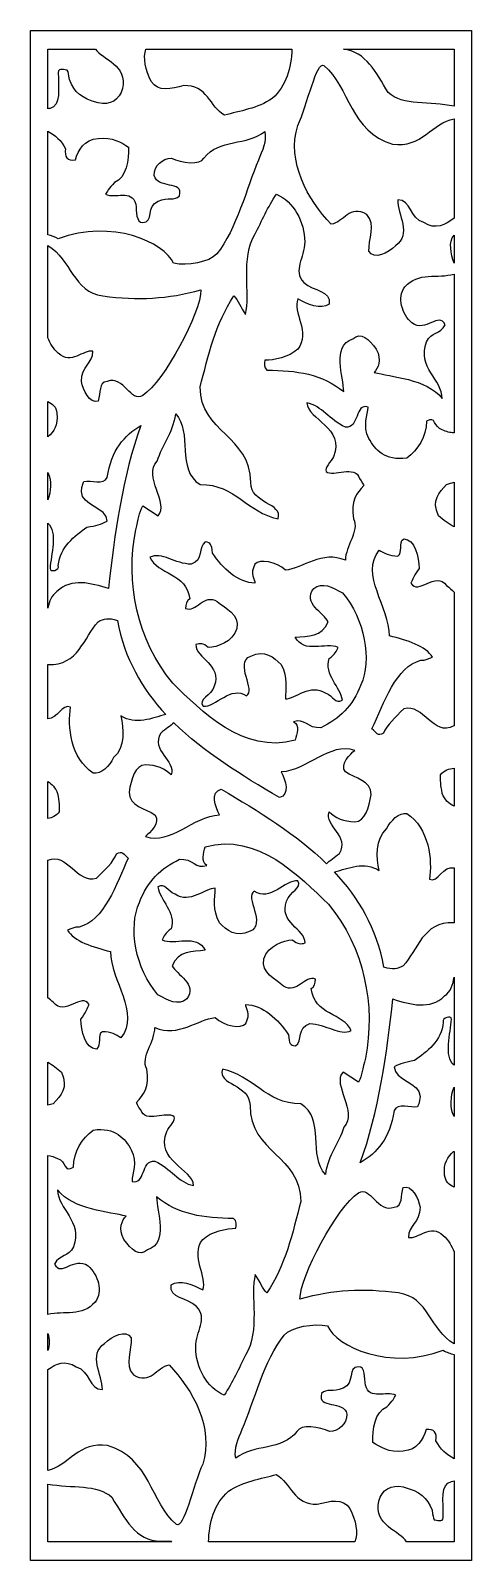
# Model space of a CAD drawing. Header units: centimetres. Extents: x -27 to -21.8, y -9 to 9.
import ezdxf

# ---------------------------------------------------------------- set-up
doc = ezdxf.new("R2010")
doc.units = ezdxf.units.CM
doc.header["$MEASUREMENT"] = 0
doc.layers.add('layer 1', color=7, linetype='Continuous')

msp = doc.modelspace()

# ---------------------------------------------------------------- linework, layer by layer
at = {"layer": 'layer 1', "color": 250}
for points, knots in [([(-21.80655, 9.00077), (-21.80655, 9.00077), (-26.99914, 9.00077), (-26.99914, 9.00077), (-26.99914, 9.00077), (-26.99914, 9.00077), (-26.99914, -9.00021), (-26.99914, -9.00021), (-26.99914, -9.00021), (-26.99914, -9.00021), (-21.80655, -9.00021), (-21.80655, -9.00021), (-21.80655, -9.00021), (-21.80655, -9.00021), (-21.80655, 9.00077), (-21.80655, 9.00077)], [0, 0, 0, 0, 0.2, 0.2, 0.2, 0.2, 0.4, 0.4, 0.4, 0.4, 0.6, 0.6, 0.6, 0.6, 1, 1, 1, 1]), ([(-26.23597, 8.78361), (-26.23597, 8.78361), (-26.79505, 8.78361), (-26.79505, 8.78361), (-26.79505, 8.78361), (-26.79505, 8.78361), (-26.79505, 8.07932), (-26.79505, 8.07932), (-26.79505, 8.07932), (-26.78637, 8.08138), (-26.77769, 8.08336), (-26.76903, 8.08529), (-26.76903, 8.08529), (-26.63779, 8.11558), (-26.67311, 8.31759), (-26.67311, 8.50948), (-26.67311, 8.50948), (-26.67311, 8.57009), (-26.58731, 8.53473), (-26.56712, 8.53473), (-26.56712, 8.53473), (-26.55189, 8.50948), (-26.55189, 8.48929), (-26.54188, 8.42365), (-26.54188, 8.42365), (-26.48129, 8.27214), (-26.40054, 8.20144), (-26.20367, 8.15095), (-26.20367, 8.15095), (-26.06233, 8.11558), (-25.95126, 8.18629), (-25.91586, 8.31759), (-25.91586, 8.31759), (-25.85186, 8.59225), (-26.15278, 8.66359), (-26.23597, 8.78361)], [0, 0, 0, 0, 0.1, 0.1, 0.1, 0.1, 0.2, 0.2, 0.2, 0.2, 0.3, 0.3, 0.3, 0.3, 0.4, 0.4, 0.4, 0.4, 0.5, 0.5, 0.5, 0.5, 0.6, 0.6, 0.6, 0.6, 0.7, 0.7, 0.7, 0.7, 0.8, 0.8, 0.8, 0.8, 1, 1, 1, 1]), ([(-23.92126, 8.78361), (-23.92126, 8.78361), (-25.63965, 8.78361), (-25.63965, 8.78361), (-25.63965, 8.78361), (-25.67876, 8.68503), (-25.64276, 8.52973), (-25.57772, 8.40344), (-25.57772, 8.40344), (-25.49688, 8.27214), (-25.34046, 8.31759), (-25.19409, 8.35294), (-25.19409, 8.35294), (-24.92149, 8.36808), (-24.88616, 8.10043), (-24.71454, 8.00449), (-24.71454, 8.00449), (-24.53785, 8.05498), (-24.32081, 8.08529), (-24.15422, 8.20144), (-24.15422, 8.20144), (-23.98545, 8.34955), (-23.92783, 8.56195), (-23.92126, 8.78361)], [0, 0, 0, 0, 0.14285714, 0.14285714, 0.14285714, 0.14285714, 0.28571429, 0.28571429, 0.28571429, 0.28571429, 0.42857143, 0.42857143, 0.42857143, 0.42857143, 0.57142857, 0.57142857, 0.57142857, 0.57142857, 0.71428571, 0.71428571, 0.71428571, 0.71428571, 1, 1, 1, 1]), ([(-22.01064, 6.79243), (-22.01064, 6.79243), (-22.01064, 7.96184), (-22.01064, 7.96184), (-22.01064, 7.96184), (-22.26254, 7.92763), (-22.39748, 7.60616), (-22.73577, 7.66613), (-22.73577, 7.66613), (-23.23046, 7.80248), (-23.24055, 8.33779), (-23.54344, 8.59029), (-23.54344, 8.59029), (-23.62925, 8.65089), (-23.7403, 8.12569), (-23.85135, 7.88328), (-23.85135, 7.88328), (-23.98765, 7.46413), (-23.73525, 7.00963), (-23.45761, 6.72177), (-23.45761, 6.72177), (-23.31122, 6.74197), (-23.24055, 6.95913), (-23.03864, 6.83793), (-23.03864, 6.83793), (-22.92759, 6.72177), (-23.0235, 6.53996), (-23.01339, 6.40361), (-23.01339, 6.40361), (-22.95282, 6.29758), (-22.78625, 6.38342), (-22.70043, 6.46927), (-22.70043, 6.46927), (-22.50861, 6.60057), (-22.67518, 6.83793), (-22.67518, 7.00963), (-22.67518, 7.00963), (-22.5187, 7.00963), (-22.53384, 6.79247), (-22.36727, 6.74197), (-22.36727, 6.74197), (-22.22821, 6.65273), (-22.11642, 6.71495), (-22.01064, 6.79243)], [0, 0, 0, 0, 0.08333333, 0.08333333, 0.08333333, 0.08333333, 0.16666667, 0.16666667, 0.16666667, 0.16666667, 0.25, 0.25, 0.25, 0.25, 0.33333333, 0.33333333, 0.33333333, 0.33333333, 0.41666667, 0.41666667, 0.41666667, 0.41666667, 0.5, 0.5, 0.5, 0.5, 0.58333333, 0.58333333, 0.58333333, 0.58333333, 0.66666667, 0.66666667, 0.66666667, 0.66666667, 0.75, 0.75, 0.75, 0.75, 0.83333333, 0.83333333, 0.83333333, 0.83333333, 1, 1, 1, 1]), ([(-22.01064, 8.78361), (-22.01064, 8.78361), (-23.31525, 8.78361), (-23.31525, 8.78361), (-23.31525, 8.78361), (-23.04648, 8.75042), (-22.93447, 8.5113), (-22.78625, 8.27214), (-22.78625, 8.27214), (-22.61454, 8.10834), (-22.29437, 8.17206), (-22.01064, 8.11082), (-22.01064, 8.11082), (-22.01064, 8.11082), (-22.01064, 8.78361), (-22.01064, 8.78361)], [0, 0, 0, 0, 0.2, 0.2, 0.2, 0.2, 0.4, 0.4, 0.4, 0.4, 0.6, 0.6, 0.6, 0.6, 1, 1, 1, 1]), ([(-26.79505, 7.81724), (-26.79505, 7.81724), (-26.79505, 6.59859), (-26.79505, 6.59859), (-26.79505, 6.59859), (-26.75254, 6.58711), (-26.71065, 6.57198), (-26.67311, 6.55007), (-26.67311, 6.55007), (-26.04212, 6.78741), (-25.42124, 6.50966), (-25.31523, 6.26222), (-25.31523, 6.26222), (-25.1537, 6.23193), (-24.89625, 6.27231), (-24.80539, 6.37332), (-24.80539, 6.37332), (-24.5732, 6.66117), (-24.45198, 7.15608), (-24.31576, 7.47423), (-24.31576, 7.47423), (-24.27033, 7.59038), (-24.21479, 7.69643), (-24.23997, 7.81259), (-24.23997, 7.81259), (-24.44196, 7.64592), (-24.7852, 7.73178), (-24.95682, 7.49949), (-24.95682, 7.49949), (-25.00226, 7.41364), (-25.21932, 7.44392), (-25.34046, 7.49949), (-25.34046, 7.49949), (-25.44648, 7.49949), (-25.54239, 7.41364), (-25.54239, 7.29746), (-25.54239, 7.29746), (-25.50705, 7.12577), (-25.19409, 7.24697), (-25.24456, 7.05507), (-25.24456, 7.05507), (-25.30514, 6.99447), (-25.37581, 7.04498), (-25.49688, 6.99447), (-25.49688, 6.99447), (-25.64335, 6.93892), (-25.54239, 6.74197), (-25.67867, 6.74197), (-25.67867, 6.74197), (-25.75944, 6.74197), (-25.74935, 6.87327), (-25.75944, 6.95913), (-25.75944, 6.95913), (-25.80986, 7.14092), (-26.00174, 7.01972), (-26.11784, 7.07528), (-26.11784, 7.07528), (-26.09765, 7.10558), (-26.08251, 7.14092), (-26.01185, 7.21163), (-26.01185, 7.21163), (-25.86546, 7.27223), (-25.84526, 7.47928), (-25.84526, 7.63079), (-25.84526, 7.63079), (-25.93108, 7.68128), (-26.03708, 7.75199), (-26.20367, 7.73178), (-26.20367, 7.73178), (-26.37024, 7.71662), (-26.43587, 7.59543), (-26.47121, 7.47928), (-26.47121, 7.47928), (-26.56712, 7.46413), (-26.60244, 7.51462), (-26.58731, 7.61058), (-26.58731, 7.61058), (-26.63669, 7.70733), (-26.71037, 7.77052), (-26.79505, 7.81724)], [0, 0, 0, 0, 0.04761905, 0.04761905, 0.04761905, 0.04761905, 0.0952381, 0.0952381, 0.0952381, 0.0952381, 0.14285714, 0.14285714, 0.14285714, 0.14285714, 0.19047619, 0.19047619, 0.19047619, 0.19047619, 0.23809524, 0.23809524, 0.23809524, 0.23809524, 0.28571429, 0.28571429, 0.28571429, 0.28571429, 0.33333333, 0.33333333, 0.33333333, 0.33333333, 0.38095238, 0.38095238, 0.38095238, 0.38095238, 0.42857143, 0.42857143, 0.42857143, 0.42857143, 0.47619048, 0.47619048, 0.47619048, 0.47619048, 0.52380952, 0.52380952, 0.52380952, 0.52380952, 0.57142857, 0.57142857, 0.57142857, 0.57142857, 0.61904762, 0.61904762, 0.61904762, 0.61904762, 0.66666667, 0.66666667, 0.66666667, 0.66666667, 0.71428571, 0.71428571, 0.71428571, 0.71428571, 0.76190476, 0.76190476, 0.76190476, 0.76190476, 0.80952381, 0.80952381, 0.80952381, 0.80952381, 0.85714286, 0.85714286, 0.85714286, 0.85714286, 0.9047619, 0.9047619, 0.9047619, 0.9047619, 1, 1, 1, 1]), ([(-22.01064, 4.26608), (-22.01064, 4.26608), (-22.01064, 6.1362), (-22.01064, 6.1362), (-22.01064, 6.1362), (-22.20457, 6.07976), (-22.43421, 6.16793), (-22.58938, 5.98446), (-22.58938, 5.98446), (-22.69034, 5.86326), (-22.61967, 5.66127), (-22.50861, 5.56026), (-22.50861, 5.56026), (-22.33697, 5.44411), (-22.19563, 5.69662), (-22.11486, 5.54006), (-22.11486, 5.54006), (-22.17039, 5.42391), (-22.28146, 5.45926), (-22.33697, 5.33804), (-22.33697, 5.33804), (-22.44804, 5.03508), (-22.1502, 4.89367), (-22.1502, 4.67146), (-22.1502, 4.67146), (-22.33697, 4.90882), (-22.761, 4.92397), (-22.95282, 4.97952), (-22.95282, 4.97952), (-22.90739, 5.02497), (-22.85691, 5.1209), (-22.92759, 5.25219), (-22.92759, 5.25219), (-23.01339, 5.37341), (-23.10932, 5.45926), (-23.20523, 5.37341), (-23.20523, 5.37341), (-23.45761, 5.28755), (-23.31122, 4.92397), (-23.31122, 4.75227), (-23.31122, 4.75227), (-23.56362, 4.95931), (-23.8665, 5.00477), (-24.21479, 5.00477), (-24.21479, 5.00477), (-24.25014, 5.03508), (-24.25014, 5.08557), (-24.23997, 5.1209), (-24.23997, 5.1209), (-24.13396, 5.1209), (-23.95231, 5.15625), (-23.85135, 5.25219), (-23.85135, 5.25219), (-23.69991, 5.44411), (-23.91697, 5.69662), (-23.85135, 5.84305), (-23.85135, 5.84305), (-23.74535, 5.78247), (-23.57877, 5.71177), (-23.48285, 5.78247), (-23.48285, 5.78247), (-23.45761, 5.94911), (-23.66459, 5.9289), (-23.78067, 6.03497), (-23.78067, 6.03497), (-23.91697, 6.18142), (-23.77059, 6.32283), (-23.77059, 6.51471), (-23.77059, 6.51471), (-23.77059, 6.74702), (-23.90183, 6.99447), (-24.10375, 7.07528), (-24.10375, 7.07528), (-24.20471, 6.92377), (-24.27538, 6.76722), (-24.35613, 6.60057), (-24.35613, 6.60057), (-24.52778, 6.33292), (-24.40662, 5.89861), (-24.4672, 5.66127), (-24.4672, 5.66127), (-24.52778, 5.74711), (-24.55293, 5.82792), (-24.60346, 5.87841), (-24.60346, 5.87841), (-24.82054, 5.56026), (-24.90635, 5.17141), (-25.00226, 4.80781), (-25.00226, 4.80781), (-25.00226, 4.26747), (-24.40662, 4.23716), (-24.40662, 3.68165), (-24.40662, 3.68165), (-24.40662, 3.42914), (-24.02297, 3.44431), (-24.08356, 3.25746), (-24.08356, 3.25746), (-24.44196, 3.32311), (-24.58329, 3.66145), (-25.00226, 3.66145), (-25.00226, 3.66145), (-25.28992, 3.8281), (-25.08807, 4.28261), (-25.28992, 4.48966), (-25.28992, 4.48966), (-25.32534, 4.24727), (-25.44648, 4.13615), (-25.50705, 3.93415), (-25.50705, 3.93415), (-25.67867, 3.76246), (-25.36066, 3.42914), (-25.49688, 3.2928), (-25.49688, 3.2928), (-25.49688, 3.2928), (-25.67867, 3.40894), (-25.67867, 3.40894), (-25.67867, 3.40894), (-25.7241, 3.32311), (-25.7241, 3.25746), (-25.75944, 3.12616), (-25.75944, 3.12616), (-25.8806, 2.51508), (-25.74935, 1.82828), (-25.32534, 1.32328), (-25.32534, 1.32328), (-24.99216, 1.00007), (-24.49244, 0.47993), (-23.88164, 0.65162), (-23.88164, 0.65162), (-23.86145, 0.72737), (-23.82611, 0.82331), (-23.90183, 0.86877), (-23.90183, 0.86877), (-23.77059, 0.91927), (-23.73525, 0.78293), (-23.57877, 0.79807), (-23.57877, 0.79807), (-23.3617, 0.90412), (-23.20523, 1.05058), (-23.10932, 1.30308), (-23.10932, 1.30308), (-22.97799, 1.59093), (-23.05884, 2.08086), (-23.32638, 2.38379), (-23.32638, 2.38379), (-23.44752, 2.45449), (-23.56362, 2.51508), (-23.66459, 2.43429), (-23.66459, 2.43429), (-23.79582, 2.26259), (-23.54344, 2.14644), (-23.49295, 2.04544), (-23.49295, 2.04544), (-23.56362, 1.86364), (-23.73525, 1.87879), (-23.88164, 1.86364), (-23.88164, 1.86364), (-23.78067, 1.66169), (-23.51819, 1.80809), (-23.37685, 1.74243), (-23.37685, 1.74243), (-23.39698, 1.69698), (-23.41217, 1.66169), (-23.48285, 1.61112), (-23.48285, 1.61112), (-23.54344, 1.42429), (-23.34656, 1.27279), (-23.32638, 1.12127), (-23.32638, 1.12127), (-23.41217, 1.07078), (-23.43238, 1.17177), (-23.52829, 1.20712), (-23.52829, 1.20712), (-23.69991, 1.32328), (-23.88164, 1.1365), (-23.99774, 1.1365), (-23.99774, 1.1365), (-23.99774, 1.25258), (-23.96241, 1.38893), (-24.04822, 1.54044), (-24.04822, 1.54044), (-24.13396, 1.62627), (-24.23997, 1.72223), (-24.40662, 1.64143), (-24.40662, 1.64143), (-24.60346, 1.55565), (-24.33595, 1.23749), (-24.45709, 1.17177), (-24.45709, 1.17177), (-24.63375, 1.30308), (-24.82054, 1.03541), (-24.96693, 1.05058), (-24.96693, 1.05058), (-25.0275, 1.1365), (-24.87094, 1.17177), (-24.83568, 1.28794), (-24.83568, 1.28794), (-24.73977, 1.54044), (-25.05274, 1.61112), (-25.05274, 1.77778), (-25.05274, 1.77778), (-25.00226, 1.79294), (-24.96693, 1.79294), (-24.90635, 1.74243), (-24.90635, 1.74243), (-24.80034, 1.74243), (-24.61863, 1.80809), (-24.56814, 1.96462), (-24.56814, 1.96462), (-24.53785, 2.13129), (-24.70443, 2.20198), (-24.80034, 2.28278), (-24.80034, 2.28278), (-24.95682, 2.38379), (-25.05274, 2.14644), (-25.17389, 2.20198), (-25.17389, 2.20198), (-25.17389, 2.24744), (-25.15875, 2.29794), (-25.12341, 2.31309), (-25.12341, 2.31309), (-25.15875, 2.62113), (-25.50705, 2.60095), (-25.59287, 2.80295), (-25.59287, 2.80295), (-25.46162, 2.87365), (-25.28992, 2.72215), (-25.10827, 2.72215), (-25.10827, 2.72215), (-24.95682, 2.7676), (-25.0275, 2.92416), (-24.94167, 2.98475), (-24.94167, 2.98475), (-24.87094, 2.97465), (-24.87094, 2.95949), (-24.85587, 2.85345), (-24.85587, 2.85345), (-24.73977, 2.67166), (-24.55293, 2.50001), (-24.35613, 2.50001), (-24.35613, 2.50001), (-24.35613, 2.55044), (-24.42177, 2.60095), (-24.35613, 2.72215), (-24.35613, 2.72215), (-24.30062, 2.7878), (-24.10375, 2.75244), (-23.99774, 2.65144), (-23.99774, 2.65144), (-23.79582, 2.67166), (-23.56362, 2.8888), (-23.29096, 2.7676), (-23.29096, 2.7676), (-23.29096, 2.93931), (-23.12446, 3.10594), (-23.19512, 3.25746), (-23.19512, 3.25746), (-23.23046, 3.46451), (-23.15979, 3.56045), (-23.07396, 3.6463), (-23.07396, 3.6463), (-23.07396, 3.6463), (-23.09416, 3.69681), (-23.12446, 3.73215), (-23.12446, 3.73215), (-23.17999, 3.89881), (-23.43238, 3.74225), (-23.51819, 3.81295), (-23.51819, 3.81295), (-23.54344, 3.84831), (-23.45761, 3.93415), (-23.43238, 3.98467), (-23.43238, 3.98467), (-23.29096, 4.33311), (-23.73525, 4.41897), (-23.74535, 4.62096), (-23.74535, 4.62096), (-23.56362, 4.58562), (-23.48285, 4.41897), (-23.29096, 4.33311), (-23.29096, 4.33311), (-23.12446, 4.31797), (-23.17999, 4.62096), (-23.0235, 4.57047), (-23.0235, 4.57047), (-23.0235, 4.47451), (-23.09416, 4.35332), (-23.01339, 4.20181), (-23.01339, 4.20181), (-22.94274, 4.06547), (-22.82157, 3.93415), (-22.56918, 3.96951), (-22.56918, 3.96951), (-22.43793, 4.06547), (-22.33697, 4.22201), (-22.33697, 4.40381), (-22.33697, 4.40381), (-22.22088, 4.47451), (-22.25622, 4.33311), (-22.1502, 4.30281), (-22.1502, 4.30281), (-22.10203, 4.28013), (-22.05584, 4.26861), (-22.01064, 4.26608)], [0, 0, 0, 0, 0.01298701, 0.01298701, 0.01298701, 0.01298701, 0.02597403, 0.02597403, 0.02597403, 0.02597403, 0.03896104, 0.03896104, 0.03896104, 0.03896104, 0.05194805, 0.05194805, 0.05194805, 0.05194805, 0.06493506, 0.06493506, 0.06493506, 0.06493506, 0.07792208, 0.07792208, 0.07792208, 0.07792208, 0.09090909, 0.09090909, 0.09090909, 0.09090909, 0.1038961, 0.1038961, 0.1038961, 0.1038961, 0.11688312, 0.11688312, 0.11688312, 0.11688312, 0.12987013, 0.12987013, 0.12987013, 0.12987013, 0.14285714, 0.14285714, 0.14285714, 0.14285714, 0.15584416, 0.15584416, 0.15584416, 0.15584416, 0.16883117, 0.16883117, 0.16883117, 0.16883117, 0.18181818, 0.18181818, 0.18181818, 0.18181818, 0.19480519, 0.19480519, 0.19480519, 0.19480519, 0.20779221, 0.20779221, 0.20779221, 0.20779221, 0.22077922, 0.22077922, 0.22077922, 0.22077922, 0.23376623, 0.23376623, 0.23376623, 0.23376623, 0.24675325, 0.24675325, 0.24675325, 0.24675325, 0.25974026, 0.25974026, 0.25974026, 0.25974026, 0.27272727, 0.27272727, 0.27272727, 0.27272727, 0.28571429, 0.28571429, 0.28571429, 0.28571429, 0.2987013, 0.2987013, 0.2987013, 0.2987013, 0.31168831, 0.31168831, 0.31168831, 0.31168831, 0.32467532, 0.32467532, 0.32467532, 0.32467532, 0.33766234, 0.33766234, 0.33766234, 0.33766234, 0.35064935, 0.35064935, 0.35064935, 0.35064935, 0.36363636, 0.36363636, 0.36363636, 0.36363636, 0.37662338, 0.37662338, 0.37662338, 0.37662338, 0.38961039, 0.38961039, 0.38961039, 0.38961039, 0.4025974, 0.4025974, 0.4025974, 0.4025974, 0.41558442, 0.41558442, 0.41558442, 0.41558442, 0.42857143, 0.42857143, 0.42857143, 0.42857143, 0.44155844, 0.44155844, 0.44155844, 0.44155844, 0.45454545, 0.45454545, 0.45454545, 0.45454545, 0.46753247, 0.46753247, 0.46753247, 0.46753247, 0.48051948, 0.48051948, 0.48051948, 0.48051948, 0.49350649, 0.49350649, 0.49350649, 0.49350649, 0.50649351, 0.50649351, 0.50649351, 0.50649351, 0.51948052, 0.51948052, 0.51948052, 0.51948052, 0.53246753, 0.53246753, 0.53246753, 0.53246753, 0.54545455, 0.54545455, 0.54545455, 0.54545455, 0.55844156, 0.55844156, 0.55844156, 0.55844156, 0.57142857, 0.57142857, 0.57142857, 0.57142857, 0.58441558, 0.58441558, 0.58441558, 0.58441558, 0.5974026, 0.5974026, 0.5974026, 0.5974026, 0.61038961, 0.61038961, 0.61038961, 0.61038961, 0.62337662, 0.62337662, 0.62337662, 0.62337662, 0.63636364, 0.63636364, 0.63636364, 0.63636364, 0.64935065, 0.64935065, 0.64935065, 0.64935065, 0.66233766, 0.66233766, 0.66233766, 0.66233766, 0.67532468, 0.67532468, 0.67532468, 0.67532468, 0.68831169, 0.68831169, 0.68831169, 0.68831169, 0.7012987, 0.7012987, 0.7012987, 0.7012987, 0.71428571, 0.71428571, 0.71428571, 0.71428571, 0.72727273, 0.72727273, 0.72727273, 0.72727273, 0.74025974, 0.74025974, 0.74025974, 0.74025974, 0.75324675, 0.75324675, 0.75324675, 0.75324675, 0.76623377, 0.76623377, 0.76623377, 0.76623377, 0.77922078, 0.77922078, 0.77922078, 0.77922078, 0.79220779, 0.79220779, 0.79220779, 0.79220779, 0.80519481, 0.80519481, 0.80519481, 0.80519481, 0.81818182, 0.81818182, 0.81818182, 0.81818182, 0.83116883, 0.83116883, 0.83116883, 0.83116883, 0.84415584, 0.84415584, 0.84415584, 0.84415584, 0.85714286, 0.85714286, 0.85714286, 0.85714286, 0.87012987, 0.87012987, 0.87012987, 0.87012987, 0.88311688, 0.88311688, 0.88311688, 0.88311688, 0.8961039, 0.8961039, 0.8961039, 0.8961039, 0.90909091, 0.90909091, 0.90909091, 0.90909091, 0.92207792, 0.92207792, 0.92207792, 0.92207792, 0.93506494, 0.93506494, 0.93506494, 0.93506494, 0.94805195, 0.94805195, 0.94805195, 0.94805195, 0.96103896, 0.96103896, 0.96103896, 0.96103896, 0.97402597, 0.97402597, 0.97402597, 0.97402597, 1, 1, 1, 1]), ([(-22.01064, 6.2658), (-22.01064, 6.2658), (-22.01064, 6.59322), (-22.01064, 6.59322), (-22.01064, 6.59322), (-22.08088, 6.51277), (-22.04814, 6.37476), (-22.01064, 6.2658)], [0, 0, 0, 0, 0.33333333, 0.33333333, 0.33333333, 0.33333333, 1, 1, 1, 1]), ([(-26.79505, 6.47136), (-26.79505, 6.47136), (-26.79505, 5.38594), (-26.79505, 5.38594), (-26.79505, 5.38594), (-26.76576, 5.31935), (-26.7332, 5.25299), (-26.67311, 5.20675), (-26.67311, 5.20675), (-26.51663, 5.05528), (-26.38538, 5.25219), (-26.26423, 5.22696), (-26.26423, 5.22696), (-26.26423, 5.08557), (-26.40054, 5.05528), (-26.40054, 4.87346), (-26.40054, 4.87346), (-26.38538, 4.77247), (-26.29958, 4.6058), (-26.20367, 4.64117), (-26.20367, 4.64117), (-26.16833, 4.74216), (-26.20367, 4.85832), (-26.09765, 4.87346), (-26.09765, 4.87346), (-25.89574, 4.94416), (-25.81995, 4.61591), (-25.67867, 4.70682), (-25.67867, 4.70682), (-25.42629, 4.86841), (-24.99216, 5.68651), (-24.99216, 5.94911), (-24.99216, 5.94911), (-25.39088, 5.84305), (-25.72916, 5.82286), (-26.14813, 5.87841), (-26.14813, 5.87841), (-26.49724, 5.92414), (-26.52135, 6.3087), (-26.79505, 6.47136)], [0, 0, 0, 0, 0.09090909, 0.09090909, 0.09090909, 0.09090909, 0.18181818, 0.18181818, 0.18181818, 0.18181818, 0.27272727, 0.27272727, 0.27272727, 0.27272727, 0.36363636, 0.36363636, 0.36363636, 0.36363636, 0.45454545, 0.45454545, 0.45454545, 0.45454545, 0.54545455, 0.54545455, 0.54545455, 0.54545455, 0.63636364, 0.63636364, 0.63636364, 0.63636364, 0.72727273, 0.72727273, 0.72727273, 0.72727273, 0.81818182, 0.81818182, 0.81818182, 0.81818182, 1, 1, 1, 1]), ([(-26.79505, 4.6356), (-26.79505, 4.6356), (-26.79505, 4.22194), (-26.79505, 4.22194), (-26.79505, 4.22194), (-26.79505, 4.22194), (-26.79427, 4.22201), (-26.79427, 4.22201), (-26.79427, 4.22201), (-26.72359, 4.28261), (-26.67311, 4.35332), (-26.68827, 4.49976), (-26.68827, 4.49976), (-26.69598, 4.57314), (-26.73984, 4.61108), (-26.79505, 4.6356)], [0, 0, 0, 0, 0.2, 0.2, 0.2, 0.2, 0.4, 0.4, 0.4, 0.4, 0.6, 0.6, 0.6, 0.6, 1, 1, 1, 1]), ([(-26.79505, 3.20495), (-26.79505, 3.20495), (-26.79505, 2.20655), (-26.79505, 2.20655), (-26.79505, 2.20655), (-26.7808, 2.28359), (-26.75417, 2.35444), (-26.68827, 2.39894), (-26.68827, 2.39894), (-26.51663, 2.56559), (-26.28947, 2.50001), (-26.08251, 2.43429), (-26.08251, 2.43429), (-26.01185, 3.07059), (-25.91586, 3.76246), (-25.69887, 4.35332), (-25.69887, 4.35332), (-25.89574, 4.23716), (-26.04717, 4.06547), (-26.09765, 3.74225), (-26.09765, 3.74225), (-26.13291, 3.6463), (-26.28947, 3.71701), (-26.37024, 3.69681), (-26.37024, 3.69681), (-26.37024, 3.69681), (-26.40054, 3.6463), (-26.40054, 3.5756), (-26.40054, 3.5756), (-26.40054, 3.40894), (-26.09765, 3.3938), (-26.09765, 3.22715), (-26.09765, 3.22715), (-26.16833, 3.1918), (-26.22884, 3.17665), (-26.33484, 3.15644), (-26.33484, 3.15644), (-26.48129, 3.05545), (-26.65286, 2.92416), (-26.67311, 2.70699), (-26.67311, 2.70699), (-26.65286, 2.65144), (-26.76903, 2.62113), (-26.76903, 2.67166), (-26.76903, 2.67166), (-26.76008, 2.83174), (-26.67686, 3.10144), (-26.79505, 3.20495)], [0, 0, 0, 0, 0.07692308, 0.07692308, 0.07692308, 0.07692308, 0.15384615, 0.15384615, 0.15384615, 0.15384615, 0.23076923, 0.23076923, 0.23076923, 0.23076923, 0.30769231, 0.30769231, 0.30769231, 0.30769231, 0.38461538, 0.38461538, 0.38461538, 0.38461538, 0.46153846, 0.46153846, 0.46153846, 0.46153846, 0.53846154, 0.53846154, 0.53846154, 0.53846154, 0.61538462, 0.61538462, 0.61538462, 0.61538462, 0.69230769, 0.69230769, 0.69230769, 0.69230769, 0.76923077, 0.76923077, 0.76923077, 0.76923077, 0.84615385, 0.84615385, 0.84615385, 0.84615385, 1, 1, 1, 1]), ([(-26.79505, 3.80037), (-26.79505, 3.80037), (-26.79505, 3.4793), (-26.79505, 3.4793), (-26.79505, 3.4793), (-26.759, 3.57415), (-26.74741, 3.70332), (-26.79505, 3.80037)], [0, 0, 0, 0, 0.33333333, 0.33333333, 0.33333333, 0.33333333, 1, 1, 1, 1]), ([(-22.01064, 3.16214), (-22.01064, 3.16214), (-22.01064, 3.68606), (-22.01064, 3.68606), (-22.01064, 3.68606), (-22.0391, 3.67818), (-22.06871, 3.6698), (-22.09973, 3.66145), (-22.09973, 3.66145), (-22.18555, 3.56045), (-22.28146, 3.47965), (-22.19563, 3.2928), (-22.19563, 3.2928), (-22.13417, 3.23841), (-22.07493, 3.194), (-22.01064, 3.16214)], [0, 0, 0, 0, 0.2, 0.2, 0.2, 0.2, 0.4, 0.4, 0.4, 0.4, 0.6, 0.6, 0.6, 0.6, 1, 1, 1, 1]), ([(-22.01064, 0.82138), (-22.01064, 0.82138), (-22.01064, 2.3932), (-22.01064, 2.3932), (-22.01064, 2.3932), (-22.03574, 2.42068), (-22.06439, 2.44683), (-22.09973, 2.46965), (-22.09973, 2.46965), (-22.23098, 2.65144), (-22.43793, 2.34843), (-22.5187, 2.50001), (-22.5187, 2.50001), (-22.50861, 2.5353), (-22.47328, 2.60095), (-22.42279, 2.67166), (-22.42279, 2.67166), (-22.42279, 2.80295), (-22.47328, 3.02009), (-22.60451, 3.02009), (-22.60451, 3.02009), (-22.67518, 2.97465), (-22.60451, 2.85345), (-22.67518, 2.81811), (-22.67518, 2.81811), (-22.77109, 2.81811), (-22.84178, 2.85345), (-22.89225, 2.8888), (-22.89225, 2.8888), (-23.12446, 2.60095), (-22.77109, 2.21713), (-22.77109, 1.87879), (-22.77109, 1.87879), (-22.56918, 1.82828), (-22.33697, 1.75757), (-22.26631, 1.62627), (-22.26631, 1.62627), (-22.30165, 1.61112), (-22.35213, 1.59093), (-22.40261, 1.59093), (-22.40261, 1.59093), (-22.69034, 1.52528), (-22.84178, 1.08592), (-22.97799, 0.78293), (-22.97799, 0.78293), (-22.92759, 0.74758), (-22.90739, 0.68698), (-22.84178, 0.73242), (-22.84178, 0.73242), (-22.80643, 0.83342), (-22.70043, 0.91927), (-22.60451, 1.02027), (-22.60451, 1.02027), (-22.36727, 1.08592), (-22.25622, 0.68698), (-22.01392, 0.81835), (-22.01392, 0.81835), (-22.01281, 0.81935), (-22.01172, 0.82037), (-22.01064, 0.82138)], [0, 0, 0, 0, 0.0625, 0.0625, 0.0625, 0.0625, 0.125, 0.125, 0.125, 0.125, 0.1875, 0.1875, 0.1875, 0.1875, 0.25, 0.25, 0.25, 0.25, 0.3125, 0.3125, 0.3125, 0.3125, 0.375, 0.375, 0.375, 0.375, 0.4375, 0.4375, 0.4375, 0.4375, 0.5, 0.5, 0.5, 0.5, 0.5625, 0.5625, 0.5625, 0.5625, 0.625, 0.625, 0.625, 0.625, 0.6875, 0.6875, 0.6875, 0.6875, 0.75, 0.75, 0.75, 0.75, 0.8125, 0.8125, 0.8125, 0.8125, 0.875, 0.875, 0.875, 0.875, 1, 1, 1, 1]), ([(-26.79505, 1.54059), (-26.79505, 1.54059), (-26.79505, 0.90198), (-26.79505, 0.90198), (-26.79505, 0.90198), (-26.68118, 0.89978), (-26.62956, 1.08374), (-26.52866, 1.03984), (-26.52866, 1.03984), (-26.56416, 0.82172), (-26.52866, 0.43114), (-26.25993, 0.26376), (-26.25993, 0.26376), (-26.17374, 0.24346), (-26.06726, 0.34999), (-26.02164, 0.44637), (-26.02164, 0.44637), (-25.88473, 0.5681), (-25.89994, 0.78622), (-25.93543, 0.9384), (-25.93543, 0.9384), (-25.75779, 0.82249), (-25.56837, 0.91255), (-25.40528, 0.9531), (-25.40528, 0.9531), (-25.68461, 1.25371), (-25.89348, 1.61031), (-25.97651, 2.06059), (-25.97651, 2.06059), (-26.08251, 2.09593), (-26.13291, 2.08086), (-26.20367, 2.04544), (-26.20367, 2.04544), (-26.37024, 1.86364), (-26.43587, 1.52528), (-26.79427, 1.54044), (-26.79427, 1.54044), (-26.79427, 1.54044), (-26.79505, 1.54059), (-26.79505, 1.54059)], [0, 0, 0, 0, 0.09090909, 0.09090909, 0.09090909, 0.09090909, 0.18181818, 0.18181818, 0.18181818, 0.18181818, 0.27272727, 0.27272727, 0.27272727, 0.27272727, 0.36363636, 0.36363636, 0.36363636, 0.36363636, 0.45454545, 0.45454545, 0.45454545, 0.45454545, 0.54545455, 0.54545455, 0.54545455, 0.54545455, 0.63636364, 0.63636364, 0.63636364, 0.63636364, 0.72727273, 0.72727273, 0.72727273, 0.72727273, 0.81818182, 0.81818182, 0.81818182, 0.81818182, 1, 1, 1, 1]), ([(-25.31131, 0.85655), (-24.9581, 0.50961), (-24.51191, 0.23751), (-24.06841, -0.025), (-24.06841, -0.025), (-23.93717, 0.01027), (-23.99774, 0.18196), (-24.04822, 0.27793), (-24.04822, 0.27793), (-23.73525, 0.29314), (-23.48285, 0.63142), (-23.17999, 0.53042), (-23.17999, 0.53042), (-23.23046, 0.49506), (-23.3617, 0.36376), (-23.29096, 0.27793), (-23.29096, 0.27793), (-23.17999, 0.19711), (-22.98817, 0.18196), (-22.98817, 0.01027), (-22.98817, 0.01027), (-23.01339, -0.14124), (-23.05884, -0.30789), (-23.17999, -0.30789), (-23.17999, -0.30789), (-23.31122, -0.30789), (-23.41217, -0.26244), (-23.48285, -0.19173), (-23.48285, -0.19173), (-23.54344, -0.3584), (-23.23046, -0.47959), (-23.3617, -0.6816), (-23.3617, -0.6816), (-23.41605, -0.73024), (-23.47362, -0.76265), (-23.51332, -0.80184), (-23.51332, -0.80184), (-23.86687, -0.45699), (-24.31182, -0.18577), (-24.75406, 0.07599), (-24.75406, 0.07599), (-24.88588, 0.04057), (-24.82505, -0.1319), (-24.77434, -0.22828), (-24.77434, -0.22828), (-25.0887, -0.24357), (-25.34221, -0.58334), (-25.64642, -0.4819), (-25.64642, -0.4819), (-25.59572, -0.44639), (-25.4639, -0.3145), (-25.53495, -0.22828), (-25.53495, -0.22828), (-25.64642, -0.14712), (-25.8391, -0.1319), (-25.8391, 0.04057), (-25.8391, 0.04057), (-25.81375, 0.19275), (-25.76811, 0.36013), (-25.64642, 0.36013), (-25.64642, 0.36013), (-25.51461, 0.36013), (-25.4132, 0.31448), (-25.34221, 0.24346), (-25.34221, 0.24346), (-25.28136, 0.41086), (-25.59572, 0.5326), (-25.4639, 0.7355), (-25.4639, 0.7355), (-25.4092, 0.78446), (-25.35122, 0.81706), (-25.31131, 0.85655)], [0, 0, 0, 0, 0.05263158, 0.05263158, 0.05263158, 0.05263158, 0.10526316, 0.10526316, 0.10526316, 0.10526316, 0.15789474, 0.15789474, 0.15789474, 0.15789474, 0.21052632, 0.21052632, 0.21052632, 0.21052632, 0.26315789, 0.26315789, 0.26315789, 0.26315789, 0.31578947, 0.31578947, 0.31578947, 0.31578947, 0.36842105, 0.36842105, 0.36842105, 0.36842105, 0.42105263, 0.42105263, 0.42105263, 0.42105263, 0.47368421, 0.47368421, 0.47368421, 0.47368421, 0.52631579, 0.52631579, 0.52631579, 0.52631579, 0.57894737, 0.57894737, 0.57894737, 0.57894737, 0.63157895, 0.63157895, 0.63157895, 0.63157895, 0.68421053, 0.68421053, 0.68421053, 0.68421053, 0.73684211, 0.73684211, 0.73684211, 0.73684211, 0.78947368, 0.78947368, 0.78947368, 0.78947368, 0.84210526, 0.84210526, 0.84210526, 0.84210526, 0.89473684, 0.89473684, 0.89473684, 0.89473684, 1, 1, 1, 1]), ([(-22.01064, -0.12514), (-22.01064, -0.12514), (-22.01064, 0.32166), (-22.01064, 0.32166), (-22.01064, 0.32166), (-22.07077, 0.31849), (-22.12605, 0.29643), (-22.17039, 0.24257), (-22.17039, 0.24257), (-22.17039, 0.18196), (-22.17039, 0.12641), (-22.1502, 0.02542), (-22.1502, 0.02542), (-22.11897, -0.05269), (-22.06927, -0.09821), (-22.01064, -0.12514)], [0, 0, 0, 0, 0.2, 0.2, 0.2, 0.2, 0.4, 0.4, 0.4, 0.4, 0.6, 0.6, 0.6, 0.6, 1, 1, 1, 1]), ([(-26.79505, 0.16315), (-26.79505, 0.16315), (-26.79505, -0.26957), (-26.79505, -0.26957), (-26.79505, -0.26957), (-26.7447, -0.26192), (-26.69859, -0.23905), (-26.6605, -0.19277), (-26.6605, -0.19277), (-26.6605, -0.1319), (-26.6605, -0.0761), (-26.68077, 0.02534), (-26.68077, 0.02534), (-26.70744, 0.09203), (-26.74747, 0.13513), (-26.79505, 0.16315)], [0, 0, 0, 0, 0.2, 0.2, 0.2, 0.2, 0.4, 0.4, 0.4, 0.4, 0.6, 0.6, 0.6, 0.6, 1, 1, 1, 1]), ([(-22.01064, -1.49741), (-22.01064, -1.49741), (-22.01064, -0.85093), (-22.01064, -0.85093), (-22.01064, -0.85093), (-22.14256, -0.81732), (-22.19388, -1.03148), (-22.30165, -0.98459), (-22.30165, -0.98459), (-22.26631, -0.76744), (-22.30165, -0.37859), (-22.56918, -0.21194), (-22.56918, -0.21194), (-22.65499, -0.19173), (-22.761, -0.2978), (-22.80643, -0.39374), (-22.80643, -0.39374), (-22.94274, -0.51494), (-22.92759, -0.7321), (-22.89225, -0.8836), (-22.89225, -0.8836), (-23.06875, -0.76845), (-23.25689, -0.85749), (-23.41903, -0.89799), (-23.41903, -0.89799), (-23.13453, -1.2017), (-22.92166, -1.56236), (-22.83749, -2.01886), (-22.83749, -2.01886), (-22.73101, -2.05436), (-22.68039, -2.03921), (-22.60932, -2.00363), (-22.60932, -2.00363), (-22.44201, -1.82103), (-22.37611, -1.48118), (-22.01609, -1.4964), (-22.01609, -1.4964), (-22.01609, -1.4964), (-22.01064, -1.49741), (-22.01064, -1.49741)], [0, 0, 0, 0, 0.09090909, 0.09090909, 0.09090909, 0.09090909, 0.18181818, 0.18181818, 0.18181818, 0.18181818, 0.27272727, 0.27272727, 0.27272727, 0.27272727, 0.36363636, 0.36363636, 0.36363636, 0.36363636, 0.45454545, 0.45454545, 0.45454545, 0.45454545, 0.54545455, 0.54545455, 0.54545455, 0.54545455, 0.63636364, 0.63636364, 0.63636364, 0.63636364, 0.72727273, 0.72727273, 0.72727273, 0.72727273, 0.81818182, 0.81818182, 0.81818182, 0.81818182, 1, 1, 1, 1]), ([(-26.79505, -4.23656), (-26.79505, -4.23656), (-26.79505, -6.10585), (-26.79505, -6.10585), (-26.79505, -6.10585), (-26.60601, -6.06309), (-26.38866, -6.13632), (-26.23966, -5.96013), (-26.23966, -5.96013), (-26.13825, -5.8384), (-26.20923, -5.63552), (-26.32079, -5.53406), (-26.32079, -5.53406), (-26.49318, -5.41739), (-26.63514, -5.67102), (-26.71627, -5.51376), (-26.71627, -5.51376), (-26.6605, -5.3971), (-26.54894, -5.4326), (-26.49318, -5.31087), (-26.49318, -5.31087), (-26.38162, -5.00654), (-26.68077, -4.86451), (-26.68077, -4.64131), (-26.68077, -4.64131), (-26.49318, -4.87973), (-26.06726, -4.89495), (-25.8746, -4.95075), (-25.8746, -4.95075), (-25.92023, -4.99639), (-25.97092, -5.09275), (-25.89994, -5.22463), (-25.89994, -5.22463), (-25.81375, -5.34637), (-25.71741, -5.4326), (-25.62107, -5.34637), (-25.62107, -5.34637), (-25.36758, -5.26015), (-25.51461, -4.89495), (-25.51461, -4.72248), (-25.51461, -4.72248), (-25.26108, -4.93045), (-24.95686, -4.9761), (-24.60702, -4.9761), (-24.60702, -4.9761), (-24.57152, -5.00654), (-24.57152, -5.05726), (-24.58173, -5.09275), (-24.58173, -5.09275), (-24.68821, -5.09275), (-24.87067, -5.12826), (-24.97208, -5.22463), (-24.97208, -5.22463), (-25.12419, -5.41739), (-24.90617, -5.67102), (-24.97208, -5.81811), (-24.97208, -5.81811), (-25.07855, -5.75726), (-25.24587, -5.68624), (-25.34221, -5.75726), (-25.34221, -5.75726), (-25.36758, -5.92464), (-25.15968, -5.90434), (-25.04306, -6.01088), (-25.04306, -6.01088), (-24.90617, -6.15798), (-25.05319, -6.30001), (-25.05319, -6.49274), (-25.05319, -6.49274), (-25.05319, -6.72608), (-24.92138, -6.97463), (-24.71856, -7.0558), (-24.71856, -7.0558), (-24.61715, -6.90361), (-24.54617, -6.74638), (-24.46506, -6.57898), (-24.46506, -6.57898), (-24.29265, -6.31014), (-24.41435, -5.87392), (-24.3535, -5.63552), (-24.3535, -5.63552), (-24.29265, -5.72174), (-24.26739, -5.8029), (-24.21663, -5.85362), (-24.21663, -5.85362), (-23.99859, -5.53406), (-23.9124, -5.14348), (-23.81606, -4.77827), (-23.81606, -4.77827), (-23.81606, -4.23553), (-24.41435, -4.20509), (-24.41435, -3.64712), (-24.41435, -3.64712), (-24.41435, -3.3935), (-24.79969, -3.40872), (-24.73884, -3.22103), (-24.73884, -3.22103), (-24.37885, -3.28697), (-24.2369, -3.62683), (-23.81606, -3.62683), (-23.81606, -3.62683), (-23.52713, -3.79422), (-23.72988, -4.25074), (-23.52713, -4.45871), (-23.52713, -4.45871), (-23.49156, -4.21524), (-23.36988, -4.10363), (-23.30904, -3.90074), (-23.30904, -3.90074), (-23.13665, -3.72828), (-23.45607, -3.3935), (-23.31925, -3.25653), (-23.31925, -3.25653), (-23.31925, -3.25653), (-23.13665, -3.3732), (-23.13665, -3.3732), (-23.13665, -3.3732), (-23.09101, -3.28697), (-23.09101, -3.22103), (-23.05551, -3.08915), (-23.05551, -3.08915), (-22.93383, -2.47537), (-23.06567, -1.78551), (-23.49156, -1.27827), (-23.49156, -1.27827), (-23.82621, -0.95364), (-24.32814, -0.43119), (-24.94165, -0.60364), (-24.94165, -0.60364), (-24.96193, -0.67973), (-24.99744, -0.77609), (-24.92138, -0.82176), (-24.92138, -0.82176), (-25.05319, -0.87248), (-25.0887, -0.73552), (-25.24587, -0.75075), (-25.24587, -0.75075), (-25.4639, -0.85726), (-25.62107, -1.00437), (-25.71741, -1.25798), (-25.71741, -1.25798), (-25.84931, -1.54712), (-25.76811, -2.03921), (-25.49938, -2.34349), (-25.49938, -2.34349), (-25.3777, -2.41451), (-25.26108, -2.47537), (-25.15968, -2.39421), (-25.15968, -2.39421), (-25.02786, -2.22176), (-25.28136, -2.10509), (-25.33206, -2.00363), (-25.33206, -2.00363), (-25.26108, -1.82103), (-25.0887, -1.83626), (-24.94165, -1.82103), (-24.94165, -1.82103), (-25.04306, -1.6182), (-25.30671, -1.76524), (-25.44869, -1.69928), (-25.44869, -1.69928), (-25.42847, -1.65363), (-25.4132, -1.6182), (-25.34221, -1.56739), (-25.34221, -1.56739), (-25.28136, -1.37974), (-25.47911, -1.22756), (-25.49938, -1.07538), (-25.49938, -1.07538), (-25.4132, -1.02466), (-25.3929, -1.1261), (-25.29657, -1.16162), (-25.29657, -1.16162), (-25.12419, -1.27827), (-24.94165, -1.09066), (-24.82505, -1.09066), (-24.82505, -1.09066), (-24.82505, -1.20726), (-24.86052, -1.34422), (-24.77434, -1.4964), (-24.77434, -1.4964), (-24.68821, -1.58262), (-24.58173, -1.679), (-24.41435, -1.59784), (-24.41435, -1.59784), (-24.21663, -1.51168), (-24.48533, -1.1921), (-24.36365, -1.1261), (-24.36365, -1.1261), (-24.18619, -1.25798), (-23.99859, -0.98914), (-23.85155, -1.00437), (-23.85155, -1.00437), (-23.79071, -1.09066), (-23.94796, -1.1261), (-23.98338, -1.24278), (-23.98338, -1.24278), (-24.07971, -1.4964), (-23.76536, -1.56739), (-23.76536, -1.7348), (-23.76536, -1.7348), (-23.81606, -1.75002), (-23.85155, -1.75002), (-23.9124, -1.69928), (-23.9124, -1.69928), (-24.01888, -1.69928), (-24.2014, -1.76524), (-24.25211, -1.92248), (-24.25211, -1.92248), (-24.28254, -2.08987), (-24.11522, -2.16089), (-24.01888, -2.24203), (-24.01888, -2.24203), (-23.86169, -2.34349), (-23.76536, -2.10509), (-23.64368, -2.16089), (-23.64368, -2.16089), (-23.64368, -2.20654), (-23.65888, -2.25725), (-23.69438, -2.27248), (-23.69438, -2.27248), (-23.65888, -2.5819), (-23.30904, -2.56161), (-23.22284, -2.76451), (-23.22284, -2.76451), (-23.35467, -2.83553), (-23.52713, -2.68335), (-23.70958, -2.68335), (-23.70958, -2.68335), (-23.86169, -2.72899), (-23.79071, -2.88625), (-23.87692, -2.94711), (-23.87692, -2.94711), (-23.94796, -2.93697), (-23.94796, -2.92174), (-23.9631, -2.81523), (-23.9631, -2.81523), (-24.07971, -2.63263), (-24.26739, -2.46023), (-24.46506, -2.46023), (-24.46506, -2.46023), (-24.46506, -2.51089), (-24.39913, -2.56161), (-24.46506, -2.68335), (-24.46506, -2.68335), (-24.52082, -2.74929), (-24.71856, -2.71378), (-24.82505, -2.61233), (-24.82505, -2.61233), (-25.02786, -2.63263), (-25.26108, -2.85074), (-25.53495, -2.72899), (-25.53495, -2.72899), (-25.53495, -2.90147), (-25.7022, -3.06886), (-25.63121, -3.22103), (-25.63121, -3.22103), (-25.59572, -3.429), (-25.6667, -3.52538), (-25.75291, -3.61162), (-25.75291, -3.61162), (-25.75291, -3.61162), (-25.73264, -3.66233), (-25.7022, -3.69783), (-25.7022, -3.69783), (-25.64642, -3.86523), (-25.3929, -3.70798), (-25.30671, -3.779), (-25.30671, -3.779), (-25.28136, -3.81452), (-25.36758, -3.90074), (-25.3929, -3.95147), (-25.3929, -3.95147), (-25.53495, -4.30145), (-25.0887, -4.38769), (-25.07855, -4.59059), (-25.07855, -4.59059), (-25.26108, -4.55509), (-25.34221, -4.38769), (-25.53495, -4.30145), (-25.53495, -4.30145), (-25.7022, -4.28626), (-25.64642, -4.59059), (-25.80361, -4.53987), (-25.80361, -4.53987), (-25.80361, -4.44349), (-25.73264, -4.32175), (-25.81375, -4.16959), (-25.81375, -4.16959), (-25.88473, -4.03264), (-26.00642, -3.90074), (-26.25993, -3.93625), (-26.25993, -3.93625), (-26.39177, -4.03264), (-26.49318, -4.18987), (-26.49318, -4.37247), (-26.49318, -4.37247), (-26.60979, -4.44349), (-26.57429, -4.30145), (-26.68077, -4.27103), (-26.68077, -4.27103), (-26.72001, -4.25256), (-26.75791, -4.24144), (-26.79505, -4.23656)], [0, 0, 0, 0, 0.01298701, 0.01298701, 0.01298701, 0.01298701, 0.02597403, 0.02597403, 0.02597403, 0.02597403, 0.03896104, 0.03896104, 0.03896104, 0.03896104, 0.05194805, 0.05194805, 0.05194805, 0.05194805, 0.06493506, 0.06493506, 0.06493506, 0.06493506, 0.07792208, 0.07792208, 0.07792208, 0.07792208, 0.09090909, 0.09090909, 0.09090909, 0.09090909, 0.1038961, 0.1038961, 0.1038961, 0.1038961, 0.11688312, 0.11688312, 0.11688312, 0.11688312, 0.12987013, 0.12987013, 0.12987013, 0.12987013, 0.14285714, 0.14285714, 0.14285714, 0.14285714, 0.15584416, 0.15584416, 0.15584416, 0.15584416, 0.16883117, 0.16883117, 0.16883117, 0.16883117, 0.18181818, 0.18181818, 0.18181818, 0.18181818, 0.19480519, 0.19480519, 0.19480519, 0.19480519, 0.20779221, 0.20779221, 0.20779221, 0.20779221, 0.22077922, 0.22077922, 0.22077922, 0.22077922, 0.23376623, 0.23376623, 0.23376623, 0.23376623, 0.24675325, 0.24675325, 0.24675325, 0.24675325, 0.25974026, 0.25974026, 0.25974026, 0.25974026, 0.27272727, 0.27272727, 0.27272727, 0.27272727, 0.28571429, 0.28571429, 0.28571429, 0.28571429, 0.2987013, 0.2987013, 0.2987013, 0.2987013, 0.31168831, 0.31168831, 0.31168831, 0.31168831, 0.32467532, 0.32467532, 0.32467532, 0.32467532, 0.33766234, 0.33766234, 0.33766234, 0.33766234, 0.35064935, 0.35064935, 0.35064935, 0.35064935, 0.36363636, 0.36363636, 0.36363636, 0.36363636, 0.37662338, 0.37662338, 0.37662338, 0.37662338, 0.38961039, 0.38961039, 0.38961039, 0.38961039, 0.4025974, 0.4025974, 0.4025974, 0.4025974, 0.41558442, 0.41558442, 0.41558442, 0.41558442, 0.42857143, 0.42857143, 0.42857143, 0.42857143, 0.44155844, 0.44155844, 0.44155844, 0.44155844, 0.45454545, 0.45454545, 0.45454545, 0.45454545, 0.46753247, 0.46753247, 0.46753247, 0.46753247, 0.48051948, 0.48051948, 0.48051948, 0.48051948, 0.49350649, 0.49350649, 0.49350649, 0.49350649, 0.50649351, 0.50649351, 0.50649351, 0.50649351, 0.51948052, 0.51948052, 0.51948052, 0.51948052, 0.53246753, 0.53246753, 0.53246753, 0.53246753, 0.54545455, 0.54545455, 0.54545455, 0.54545455, 0.55844156, 0.55844156, 0.55844156, 0.55844156, 0.57142857, 0.57142857, 0.57142857, 0.57142857, 0.58441558, 0.58441558, 0.58441558, 0.58441558, 0.5974026, 0.5974026, 0.5974026, 0.5974026, 0.61038961, 0.61038961, 0.61038961, 0.61038961, 0.62337662, 0.62337662, 0.62337662, 0.62337662, 0.63636364, 0.63636364, 0.63636364, 0.63636364, 0.64935065, 0.64935065, 0.64935065, 0.64935065, 0.66233766, 0.66233766, 0.66233766, 0.66233766, 0.67532468, 0.67532468, 0.67532468, 0.67532468, 0.68831169, 0.68831169, 0.68831169, 0.68831169, 0.7012987, 0.7012987, 0.7012987, 0.7012987, 0.71428571, 0.71428571, 0.71428571, 0.71428571, 0.72727273, 0.72727273, 0.72727273, 0.72727273, 0.74025974, 0.74025974, 0.74025974, 0.74025974, 0.75324675, 0.75324675, 0.75324675, 0.75324675, 0.76623377, 0.76623377, 0.76623377, 0.76623377, 0.77922078, 0.77922078, 0.77922078, 0.77922078, 0.79220779, 0.79220779, 0.79220779, 0.79220779, 0.80519481, 0.80519481, 0.80519481, 0.80519481, 0.81818182, 0.81818182, 0.81818182, 0.81818182, 0.83116883, 0.83116883, 0.83116883, 0.83116883, 0.84415584, 0.84415584, 0.84415584, 0.84415584, 0.85714286, 0.85714286, 0.85714286, 0.85714286, 0.87012987, 0.87012987, 0.87012987, 0.87012987, 0.88311688, 0.88311688, 0.88311688, 0.88311688, 0.8961039, 0.8961039, 0.8961039, 0.8961039, 0.90909091, 0.90909091, 0.90909091, 0.90909091, 0.92207792, 0.92207792, 0.92207792, 0.92207792, 0.93506494, 0.93506494, 0.93506494, 0.93506494, 0.94805195, 0.94805195, 0.94805195, 0.94805195, 0.96103896, 0.96103896, 0.96103896, 0.96103896, 0.97402597, 0.97402597, 0.97402597, 0.97402597, 1, 1, 1, 1]), ([(-26.79505, -0.76018), (-26.79505, -0.76018), (-26.79505, -2.3794), (-26.79505, -2.3794), (-26.79505, -2.3794), (-26.77627, -2.39728), (-26.75541, -2.41428), (-26.73147, -2.42973), (-26.73147, -2.42973), (-26.59964, -2.61233), (-26.39177, -2.30798), (-26.31064, -2.46023), (-26.31064, -2.46023), (-26.32079, -2.49567), (-26.35626, -2.56161), (-26.40697, -2.63263), (-26.40697, -2.63263), (-26.40697, -2.76451), (-26.35626, -2.98263), (-26.22445, -2.98263), (-26.22445, -2.98263), (-26.15346, -2.93697), (-26.22445, -2.81523), (-26.15346, -2.77974), (-26.15346, -2.77974), (-26.05714, -2.77974), (-25.98614, -2.81523), (-25.93543, -2.85074), (-25.93543, -2.85074), (-25.7022, -2.56161), (-26.05714, -2.17609), (-26.05714, -1.83626), (-26.05714, -1.83626), (-26.25993, -1.78551), (-26.49318, -1.7145), (-26.56416, -1.58262), (-26.56416, -1.58262), (-26.52866, -1.56739), (-26.47796, -1.54712), (-26.42725, -1.54712), (-26.42725, -1.54712), (-26.13825, -1.48118), (-25.98614, -1.03986), (-25.84931, -0.73552), (-25.84931, -0.73552), (-25.89994, -0.70002), (-25.92023, -0.63916), (-25.98614, -0.6848), (-25.98614, -0.6848), (-26.02164, -0.78624), (-26.12812, -0.87248), (-26.22445, -0.97392), (-26.22445, -0.97392), (-26.45525, -1.03778), (-26.56714, -0.66393), (-26.79505, -0.76018)], [0, 0, 0, 0, 0.06666667, 0.06666667, 0.06666667, 0.06666667, 0.13333333, 0.13333333, 0.13333333, 0.13333333, 0.2, 0.2, 0.2, 0.2, 0.26666667, 0.26666667, 0.26666667, 0.26666667, 0.33333333, 0.33333333, 0.33333333, 0.33333333, 0.4, 0.4, 0.4, 0.4, 0.46666667, 0.46666667, 0.46666667, 0.46666667, 0.53333333, 0.53333333, 0.53333333, 0.53333333, 0.6, 0.6, 0.6, 0.6, 0.66666667, 0.66666667, 0.66666667, 0.66666667, 0.73333333, 0.73333333, 0.73333333, 0.73333333, 0.8, 0.8, 0.8, 0.8, 0.86666667, 0.86666667, 0.86666667, 0.86666667, 1, 1, 1, 1]), ([(-22.01064, -3.17219), (-22.01064, -3.17219), (-22.01064, -2.1372), (-22.01064, -2.1372), (-22.01064, -2.1372), (-22.02375, -2.22526), (-22.04839, -2.30862), (-22.12258, -2.35871), (-22.12258, -2.35871), (-22.29497, -2.5261), (-22.52314, -2.46023), (-22.73101, -2.39421), (-22.73101, -2.39421), (-22.802, -3.03334), (-22.89842, -3.72828), (-23.11637, -4.32175), (-23.11637, -4.32175), (-22.91863, -4.20509), (-22.76651, -4.03264), (-22.7158, -3.70798), (-22.7158, -3.70798), (-22.68039, -3.61162), (-22.52314, -3.68263), (-22.44201, -3.66233), (-22.44201, -3.66233), (-22.44201, -3.66233), (-22.41158, -3.61162), (-22.41158, -3.5406), (-22.41158, -3.5406), (-22.41158, -3.3732), (-22.7158, -3.35799), (-22.7158, -3.19059), (-22.7158, -3.19059), (-22.64483, -3.15509), (-22.58405, -3.13986), (-22.47757, -3.11958), (-22.47757, -3.11958), (-22.33047, -3.01813), (-22.15815, -2.88625), (-22.1378, -2.66812), (-22.1378, -2.66812), (-22.15815, -2.61233), (-22.04145, -2.5819), (-22.04145, -2.63263), (-22.04145, -2.63263), (-22.05056, -2.79549), (-22.13618, -3.07127), (-22.01064, -3.17219)], [0, 0, 0, 0, 0.07692308, 0.07692308, 0.07692308, 0.07692308, 0.15384615, 0.15384615, 0.15384615, 0.15384615, 0.23076923, 0.23076923, 0.23076923, 0.23076923, 0.30769231, 0.30769231, 0.30769231, 0.30769231, 0.38461538, 0.38461538, 0.38461538, 0.38461538, 0.46153846, 0.46153846, 0.46153846, 0.46153846, 0.53846154, 0.53846154, 0.53846154, 0.53846154, 0.61538462, 0.61538462, 0.61538462, 0.61538462, 0.69230769, 0.69230769, 0.69230769, 0.69230769, 0.76923077, 0.76923077, 0.76923077, 0.76923077, 0.84615385, 0.84615385, 0.84615385, 0.84615385, 1, 1, 1, 1]), ([(-26.79505, -3.13892), (-26.79505, -3.13892), (-26.79505, -3.64431), (-26.79505, -3.64431), (-26.79505, -3.64431), (-26.77448, -3.63858), (-26.75333, -3.63272), (-26.73147, -3.62683), (-26.73147, -3.62683), (-26.64527, -3.52538), (-26.54894, -3.44421), (-26.63514, -3.25653), (-26.63514, -3.25653), (-26.68854, -3.20928), (-26.74026, -3.16951), (-26.79505, -3.13892)], [0, 0, 0, 0, 0.2, 0.2, 0.2, 0.2, 0.4, 0.4, 0.4, 0.4, 0.6, 0.6, 0.6, 0.6, 1, 1, 1, 1]), ([(-22.01064, -3.77536), (-22.01064, -3.77536), (-22.01064, -3.43209), (-22.01064, -3.43209), (-22.01064, -3.43209), (-22.05162, -3.5311), (-22.06602, -3.67301), (-22.01064, -3.77536)], [0, 0, 0, 0, 0.33333333, 0.33333333, 0.33333333, 0.33333333, 1, 1, 1, 1]), ([(-22.01064, -4.60728), (-22.01064, -4.60728), (-22.01064, -4.18928), (-22.01064, -4.18928), (-22.01064, -4.18928), (-22.01064, -4.18928), (-22.01609, -4.18987), (-22.01609, -4.18987), (-22.01609, -4.18987), (-22.08709, -4.25074), (-22.1378, -4.32175), (-22.12258, -4.46886), (-22.12258, -4.46886), (-22.1146, -4.5446), (-22.06826, -4.58273), (-22.01064, -4.60728)], [0, 0, 0, 0, 0.2, 0.2, 0.2, 0.2, 0.4, 0.4, 0.4, 0.4, 0.6, 0.6, 0.6, 0.6, 1, 1, 1, 1]), ([(-22.01064, -6.45198), (-22.01064, -6.45198), (-22.01064, -5.36959), (-22.01064, -5.36959), (-22.01064, -5.36959), (-22.04132, -5.29919), (-22.07424, -5.2279), (-22.1378, -5.17898), (-22.1378, -5.17898), (-22.29497, -5.02683), (-22.4268, -5.22463), (-22.54849, -5.19928), (-22.54849, -5.19928), (-22.54849, -5.05726), (-22.41158, -5.02683), (-22.41158, -4.84421), (-22.41158, -4.84421), (-22.4268, -4.74277), (-22.51299, -4.57537), (-22.60932, -4.61089), (-22.60932, -4.61089), (-22.64483, -4.71233), (-22.60932, -4.82901), (-22.7158, -4.84421), (-22.7158, -4.84421), (-22.91863, -4.91523), (-22.99475, -4.58552), (-23.13665, -4.67683), (-23.13665, -4.67683), (-23.39015, -4.83913), (-23.82621, -5.66087), (-23.82621, -5.92464), (-23.82621, -5.92464), (-23.42571, -5.81811), (-23.08593, -5.79783), (-22.66511, -5.85362), (-22.66511, -5.85362), (-22.31245, -5.89982), (-22.28998, -6.29022), (-22.01064, -6.45198)], [0, 0, 0, 0, 0.09090909, 0.09090909, 0.09090909, 0.09090909, 0.18181818, 0.18181818, 0.18181818, 0.18181818, 0.27272727, 0.27272727, 0.27272727, 0.27272727, 0.36363636, 0.36363636, 0.36363636, 0.36363636, 0.45454545, 0.45454545, 0.45454545, 0.45454545, 0.54545455, 0.54545455, 0.54545455, 0.54545455, 0.63636364, 0.63636364, 0.63636364, 0.63636364, 0.72727273, 0.72727273, 0.72727273, 0.72727273, 0.81818182, 0.81818182, 0.81818182, 0.81818182, 1, 1, 1, 1]), ([(-26.79505, -6.75317), (-26.79505, -6.75317), (-26.79505, -7.94172), (-26.79505, -7.94172), (-26.79505, -7.94172), (-26.55827, -7.89001), (-26.42063, -7.59112), (-26.09262, -7.64927), (-26.09262, -7.64927), (-25.59572, -7.78623), (-25.58559, -8.32391), (-25.28136, -8.57753), (-25.28136, -8.57753), (-25.19516, -8.6384), (-25.08362, -8.11087), (-24.97208, -7.86739), (-24.97208, -7.86739), (-24.83517, -7.44637), (-25.0887, -6.98985), (-25.36758, -6.70072), (-25.36758, -6.70072), (-25.51461, -6.72101), (-25.58559, -6.93913), (-25.78839, -6.81739), (-25.78839, -6.81739), (-25.89994, -6.70072), (-25.80361, -6.51811), (-25.81375, -6.38116), (-25.81375, -6.38116), (-25.8746, -6.27464), (-26.04191, -6.36088), (-26.12812, -6.4471), (-26.12812, -6.4471), (-26.32079, -6.57898), (-26.15346, -6.81739), (-26.15346, -6.98985), (-26.15346, -6.98985), (-26.31064, -6.98985), (-26.29544, -6.77173), (-26.46275, -6.72101), (-26.46275, -6.72101), (-26.59114, -6.63861), (-26.69636, -6.68473), (-26.79505, -6.75317)], [0, 0, 0, 0, 0.08333333, 0.08333333, 0.08333333, 0.08333333, 0.16666667, 0.16666667, 0.16666667, 0.16666667, 0.25, 0.25, 0.25, 0.25, 0.33333333, 0.33333333, 0.33333333, 0.33333333, 0.41666667, 0.41666667, 0.41666667, 0.41666667, 0.5, 0.5, 0.5, 0.5, 0.58333333, 0.58333333, 0.58333333, 0.58333333, 0.66666667, 0.66666667, 0.66666667, 0.66666667, 0.75, 0.75, 0.75, 0.75, 0.83333333, 0.83333333, 0.83333333, 0.83333333, 1, 1, 1, 1]), ([(-22.01064, -7.80356), (-22.01064, -7.80356), (-22.01064, -6.57821), (-22.01064, -6.57821), (-22.01064, -6.57821), (-22.05493, -6.56654), (-22.09872, -6.55107), (-22.1378, -6.52826), (-22.1378, -6.52826), (-22.77159, -6.76666), (-23.39522, -6.48767), (-23.50171, -6.23912), (-23.50171, -6.23912), (-23.66396, -6.2087), (-23.92254, -6.24927), (-24.01381, -6.35073), (-24.01381, -6.35073), (-24.24703, -6.63985), (-24.36879, -7.13695), (-24.50561, -7.45652), (-24.50561, -7.45652), (-24.55125, -7.57318), (-24.60702, -7.67971), (-24.58173, -7.79637), (-24.58173, -7.79637), (-24.37885, -7.62897), (-24.03409, -7.71521), (-23.86169, -7.48188), (-23.86169, -7.48188), (-23.81606, -7.39565), (-23.59804, -7.42608), (-23.47636, -7.48188), (-23.47636, -7.48188), (-23.36988, -7.48188), (-23.27354, -7.39565), (-23.27354, -7.27898), (-23.27354, -7.27898), (-23.30904, -7.10651), (-23.62339, -7.22825), (-23.57269, -7.0355), (-23.57269, -7.0355), (-23.51184, -6.97463), (-23.44085, -7.02537), (-23.31925, -6.97463), (-23.31925, -6.97463), (-23.17213, -6.91884), (-23.27354, -6.72101), (-23.13665, -6.72101), (-23.13665, -6.72101), (-23.05551, -6.72101), (-23.06567, -6.85289), (-23.05551, -6.93913), (-23.05551, -6.93913), (-23.00488, -7.12174), (-22.81214, -7), (-22.69553, -7.0558), (-22.69553, -7.0558), (-22.7158, -7.08624), (-22.73101, -7.12174), (-22.802, -7.19275), (-22.802, -7.19275), (-22.94903, -7.25362), (-22.96933, -7.46159), (-22.96933, -7.61377), (-22.96933, -7.61377), (-22.88312, -7.66449), (-22.77666, -7.7355), (-22.60932, -7.71521), (-22.60932, -7.71521), (-22.44201, -7.7), (-22.37611, -7.57825), (-22.34059, -7.46159), (-22.34059, -7.46159), (-22.24426, -7.44637), (-22.20878, -7.49709), (-22.22399, -7.59348), (-22.22399, -7.59348), (-22.17349, -7.69242), (-22.09765, -7.75639), (-22.01064, -7.80356)], [0, 0, 0, 0, 0.04761905, 0.04761905, 0.04761905, 0.04761905, 0.0952381, 0.0952381, 0.0952381, 0.0952381, 0.14285714, 0.14285714, 0.14285714, 0.14285714, 0.19047619, 0.19047619, 0.19047619, 0.19047619, 0.23809524, 0.23809524, 0.23809524, 0.23809524, 0.28571429, 0.28571429, 0.28571429, 0.28571429, 0.33333333, 0.33333333, 0.33333333, 0.33333333, 0.38095238, 0.38095238, 0.38095238, 0.38095238, 0.42857143, 0.42857143, 0.42857143, 0.42857143, 0.47619048, 0.47619048, 0.47619048, 0.47619048, 0.52380952, 0.52380952, 0.52380952, 0.52380952, 0.57142857, 0.57142857, 0.57142857, 0.57142857, 0.61904762, 0.61904762, 0.61904762, 0.61904762, 0.66666667, 0.66666667, 0.66666667, 0.66666667, 0.71428571, 0.71428571, 0.71428571, 0.71428571, 0.76190476, 0.76190476, 0.76190476, 0.76190476, 0.80952381, 0.80952381, 0.80952381, 0.80952381, 0.85714286, 0.85714286, 0.85714286, 0.85714286, 0.9047619, 0.9047619, 0.9047619, 0.9047619, 1, 1, 1, 1]), ([(-26.79505, -6.32923), (-26.79505, -6.32923), (-26.79505, -6.5297), (-26.79505, -6.5297), (-26.79505, -6.5297), (-26.771, -6.47236), (-26.77784, -6.39951), (-26.79505, -6.32923)], [0, 0, 0, 0, 0.33333333, 0.33333333, 0.33333333, 0.33333333, 1, 1, 1, 1]), ([(-26.79505, -8.10119), (-26.79505, -8.10119), (-26.79505, -8.78305), (-26.79505, -8.78305), (-26.79505, -8.78305), (-26.79505, -8.78305), (-25.33716, -8.78305), (-25.33716, -8.78305), (-25.33716, -8.78305), (-25.33881, -8.78047), (-25.34051, -8.77791), (-25.34221, -8.77536), (-25.34221, -8.77536), (-25.34221, -8.77536), (-25.3929, -8.77536), (-25.4639, -8.77536), (-25.4639, -8.77536), (-25.76811, -8.76521), (-25.88473, -8.51159), (-26.04191, -8.25797), (-26.04191, -8.25797), (-26.20917, -8.09842), (-26.5167, -8.1538), (-26.79505, -8.10119)], [0, 0, 0, 0, 0.14285714, 0.14285714, 0.14285714, 0.14285714, 0.28571429, 0.28571429, 0.28571429, 0.28571429, 0.42857143, 0.42857143, 0.42857143, 0.42857143, 0.57142857, 0.57142857, 0.57142857, 0.57142857, 0.71428571, 0.71428571, 0.71428571, 0.71428571, 1, 1, 1, 1]), ([(-24.90211, -8.78305), (-24.90211, -8.78305), (-23.18076, -8.78305), (-23.18076, -8.78305), (-23.18076, -8.78305), (-23.13374, -8.68492), (-23.17017, -8.52167), (-23.23805, -8.38986), (-23.23805, -8.38986), (-23.31925, -8.25797), (-23.47636, -8.30362), (-23.62339, -8.33913), (-23.62339, -8.33913), (-23.89719, -8.35434), (-23.93268, -8.0855), (-24.10507, -7.98912), (-24.10507, -7.98912), (-24.28254, -8.03985), (-24.50054, -8.07029), (-24.66785, -8.18696), (-24.66785, -8.18696), (-24.84026, -8.33825), (-24.89716, -8.55634), (-24.90211, -8.78305)], [0, 0, 0, 0, 0.14285714, 0.14285714, 0.14285714, 0.14285714, 0.28571429, 0.28571429, 0.28571429, 0.28571429, 0.42857143, 0.42857143, 0.42857143, 0.42857143, 0.57142857, 0.57142857, 0.57142857, 0.57142857, 0.71428571, 0.71428571, 0.71428571, 0.71428571, 1, 1, 1, 1]), ([(-22.56978, -8.78305), (-22.56978, -8.78305), (-22.01064, -8.78305), (-22.01064, -8.78305), (-22.01064, -8.78305), (-22.01064, -8.78305), (-22.01064, -8.06316), (-22.01064, -8.06316), (-22.01064, -8.06316), (-22.02092, -8.06561), (-22.0312, -8.06801), (-22.04145, -8.07029), (-22.04145, -8.07029), (-22.17329, -8.10072), (-22.1378, -8.30362), (-22.1378, -8.49637), (-22.1378, -8.49637), (-22.1378, -8.55724), (-22.22399, -8.52174), (-22.24426, -8.52174), (-22.24426, -8.52174), (-22.25955, -8.49637), (-22.25955, -8.47609), (-22.26962, -8.41015), (-22.26962, -8.41015), (-22.33047, -8.25797), (-22.41158, -8.18696), (-22.60932, -8.13624), (-22.60932, -8.13624), (-22.75129, -8.10072), (-22.86285, -8.17174), (-22.89842, -8.30362), (-22.89842, -8.30362), (-22.96468, -8.58804), (-22.64139, -8.65539), (-22.56978, -8.78305)], [0, 0, 0, 0, 0.1, 0.1, 0.1, 0.1, 0.2, 0.2, 0.2, 0.2, 0.3, 0.3, 0.3, 0.3, 0.4, 0.4, 0.4, 0.4, 0.5, 0.5, 0.5, 0.5, 0.6, 0.6, 0.6, 0.6, 0.7, 0.7, 0.7, 0.7, 0.8, 0.8, 0.8, 0.8, 1, 1, 1, 1])]:
    msp.add_open_spline(points, degree=3, knots=knots, dxfattribs=at)

doc.saveas('drawing.dxf')
